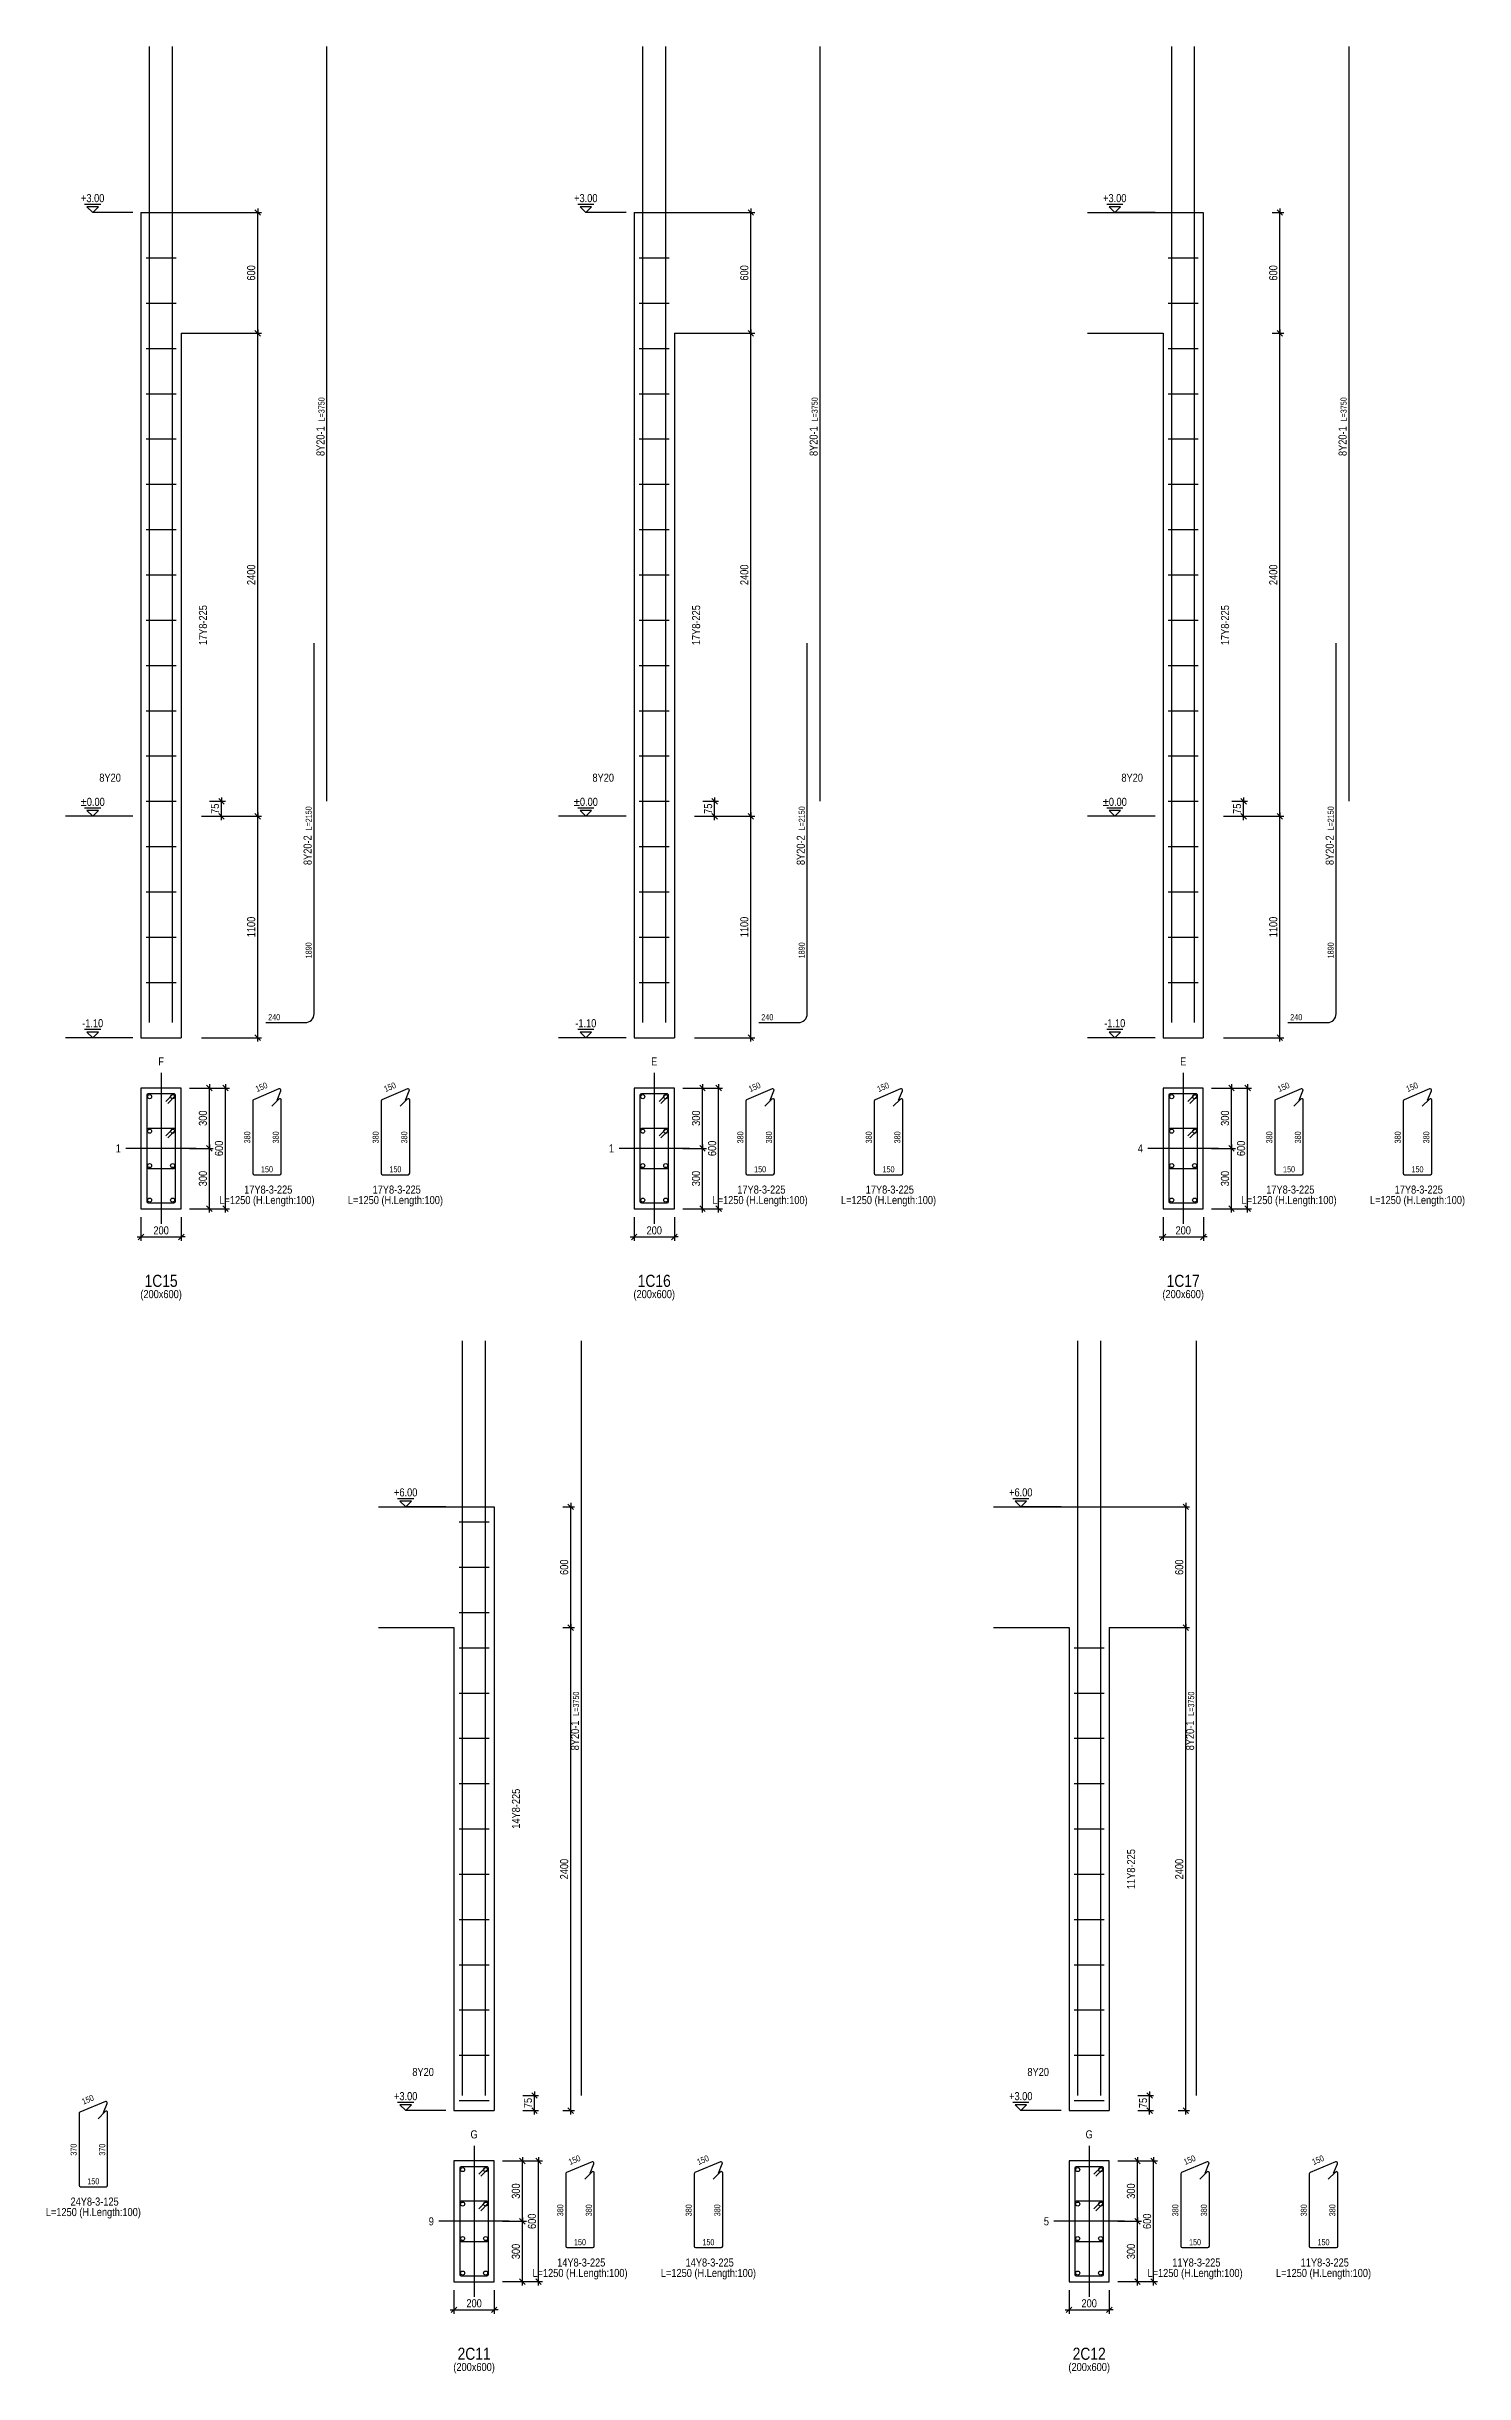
# Model space of a CAD drawing. Extents: x 0 to 206258, y -403073 to 0.
# Drawn here: x 90135 to 107749, y -114802 to -85897 of the extents above; entities that cross this region are included whole.
import ezdxf
from ezdxf.enums import TextEntityAlignment as Align
from ezdxf.lldxf.tags import DXFTag

# ---------------------------------------------------------------- set-up
doc = ezdxf.new("R2010")
doc.units = 0
doc.header["$LTSCALE"] = 1000
for name, color, linetype in [('Axis Line(Dir 1)', 8, 'CENTER2'), ('Axis Line(Dir 2)', 150, 'CENTER2'), ('Column Line(D)', 1, 'Continuous'), ('Dimension Line', 5, 'Continuous'), ('Dimension Text', 5, 'Continuous'), ('Link Line', 3, 'Continuous'), ('Rebar Label', 6, 'Continuous'), ('Rebar Length Text', 8, 'Continuous'), ('Rebar Line', 7, 'Continuous'), ('Top Rebar Label', 6, 'Continuous'), ('Top Rebar Length Text', 8, 'Continuous'), ('Top Rebar Line', 7, 'Continuous')]:
    doc.layers.add(name, color=color, linetype=linetype)
for name, color, linetype, true_color in [('Column Label(D)', 12, 'Continuous', 0xbd0000), ('Column Size Label (D)', 94, 'Continuous', 0x008100), ('Level Mark Line', 253, 'Continuous', 0x828282), ('Level Mark Text', 253, 'Continuous', 0x828282), ('Link Label', 94, 'Continuous', 0x008100), ('Link Length Text', 94, 'Continuous', 0x008100)]:
    doc.layers.add(name, color=color, linetype=linetype, true_color=true_color)
doc.styles.add('Column Label(D)', font='ARIALN.TTF', dxfattribs={"height": 150})
doc.styles.add('Column Size Label (D)', font='ARIALN.TTF', dxfattribs={"height": 100})
doc.styles.add('Dimension Text', font='ARIALN.TTF', dxfattribs={"height": 100})
doc.styles.add('Level Mark Text', font='ARIALN.TTF', dxfattribs={"height": 100})
doc.styles.add('Link Label', font='ARIALN.TTF', dxfattribs={"height": 100})
doc.styles.add('Link Length Text', font='ARIALN.TTF', dxfattribs={"height": 100})
doc.styles.add('Rebar Label', font='ARIALN.TTF', dxfattribs={"height": 100})
doc.styles.add('Rebar Length Text', font='ARIALN.TTF', dxfattribs={"height": 75})
doc.styles.add('Top Rebar Label', font='ARIALN.TTF', dxfattribs={"height": 100})
doc.styles.add('Top Rebar Length Text', font='ARIALN.TTF', dxfattribs={"height": 75})
tags = doc.linetypes.add('CENTER2', pattern=[1.125, 0.75, -0.125, 0.125, -0.125]).pattern_tags.tags
tags[10:11] = [DXFTag(74, 4), DXFTag(75, 0), DXFTag(340, '0'), DXFTag(46, 0.0), DXFTag(50, 0.0), DXFTag(44, 0.0), DXFTag(45, 0.0)]
tags[8:9] = [DXFTag(74, 4), DXFTag(75, 0), DXFTag(340, '0'), DXFTag(46, 0.0), DXFTag(50, 0.0), DXFTag(44, 0.0), DXFTag(45, 0.0)]
tags[6:7] = [DXFTag(74, 4), DXFTag(75, 0), DXFTag(340, '0'), DXFTag(46, 0.0), DXFTag(50, 0.0), DXFTag(44, 0.0), DXFTag(45, 0.0)]
tags[4:5] = [DXFTag(74, 4), DXFTag(75, 0), DXFTag(340, '0'), DXFTag(46, 0.0), DXFTag(50, 0.0), DXFTag(44, 0.0), DXFTag(45, 0.0)]
doc.dimstyles.new('COLUMNELV', dxfattribs={"dimtxt": 100, "dimasz": 30, "dimexe": 48.3, "dimexo": 103.5, "dimgap": 30, "dimtad": 1, "dimtoh": 1, "dimdec": 1, "dimlfac": 0.4, "dimdsep": 46, "dimtxsty": 'Dimension Text', "dimblk": 'PCDIM_TICK', "dimcen": 0.09, "dimclrd": 5, "dimclre": 5, "dimclrt": 5, "dimadec": 1, "dimazin": 0, "dimtp": 1, "dimtm": 1, "dimtfac": 1, "dimtdec": 4, "dimtofl": 0, "dimtmove": 0, "dimatfit": 3, "dimfxl": 1, "dimtolj": 1, "dimtzin": 0, "dimarcsym": 0})

msp = doc.modelspace()

# ---------------------------------------------------------------- texts
at = {"layer": 'Column Label(D)', "transparency": 33554687, "style": 'Column Label(D)'}
for s, p in [('1C15', (91557.908, -101154.207)), ('1C16', (97683.792, -101154.207)), ('1C17', (104254.677, -101154.207)), ('2C11', (95446.245, -114482.222)), ('2C12', (103087.13, -114482.222))]:
    msp.add_text(s, height=150, dxfattribs=at).set_placement(p, align=Align.TOP_CENTER)
at = {"layer": 'Column Size Label (D)', "transparency": 33554687, "style": 'Column Size Label (D)'}
for p in [(91557.908, -101344.207), (97683.792, -101344.207), (104254.677, -101344.207), (95446.245, -114672.222), (103087.13, -114672.222)]:
    msp.add_text('(200x600)', height=100, dxfattribs=at).set_placement(p, align=Align.TOP_CENTER)
at = {"layer": 'Dimension Text', "transparency": 33554687, "style": 'Dimension Text'}
for s, p in [('F', (91557.908, -98584.207)), ('E', (97683.792, -98584.207)), ('E', (104254.677, -98584.207)), ('G', (95446.245, -111912.222)), ('G', (103087.13, -111912.222))]:
    msp.add_text(s, height=100, dxfattribs=at).set_placement(p, align=Align.BOTTOM_CENTER)
for s, p in [('1', (91057.908, -99584.207)), ('1', (97183.792, -99584.207)), ('4', (103754.677, -99584.207)), ('9', (94946.245, -112912.222)), ('5', (102587.13, -112912.222))]:
    msp.add_text(s, height=100, dxfattribs=at).set_placement(p, align=Align.MIDDLE_RIGHT)
at = {"layer": 'Level Mark Text', "transparency": 33554687, "style": 'Level Mark Text'}
for s, p in [('+3.00', (90707.908, -87859.207)), ('+3.00', (96833.792, -87859.207)), ('+3.00', (103404.677, -87859.207)), ('±0.00', (90707.908, -95359.207)), ('±0.00', (96833.792, -95359.207)), ('±0.00', (103404.677, -95359.207)), ('-1.10', (90707.908, -98109.207)), ('-1.10', (96833.792, -98109.207)), ('-1.10', (103404.677, -98109.207)), ('+6.00', (94596.245, -103937.222)), ('+6.00', (102237.13, -103937.222)), ('+3.00', (94596.245, -111437.222)), ('+3.00', (102237.13, -111437.222))]:
    msp.add_text(s, height=100, dxfattribs=at).set_placement(p, align=Align.BOTTOM_CENTER)
at = {"layer": 'Link Label', "transparency": 33554687, "style": 'Link Label'}
for s, p in [(' 17Y8-3-225', (92872.908, -100145.873)), (' 17Y8-3-225', (94468.497, -100145.874)), (' 17Y8-3-225', (98998.792, -100145.873)), (' 17Y8-3-225', (100594.382, -100145.874)), (' 17Y8-3-225', (105569.677, -100145.873)), (' 17Y8-3-225', (107165.267, -100145.874)), (' 24Y8-3-125', (90715.951, -112717.222)), (' 14Y8-3-225', (96761.245, -113473.889)), (' 14Y8-3-225', (98356.835, -113473.889)), (' 11Y8-3-225', (104402.13, -113473.889)), (' 11Y8-3-225', (105997.72, -113473.889))]:
    msp.add_text(s, height=100, dxfattribs=at).set_placement(p, align=Align.CENTER)
at = {"layer": 'Link Length Text', "transparency": 33554687, "style": 'Link Length Text'}
for p in [(92872.908, -100275.873), (94468.497, -100275.874), (98998.792, -100275.873), (100594.382, -100275.874), (105569.677, -100275.873), (107165.267, -100275.874), (90715.951, -112847.222), (96761.245, -113603.889), (98356.835, -113603.889), (104402.13, -113603.889), (105997.72, -113603.889)]:
    msp.add_text('L=1250 (H.Length:100)', height=100, dxfattribs=at).set_placement(p, align=Align.CENTER)
at = {"layer": 'Rebar Label', "transparency": 33554687, "style": 'Rebar Label'}
for s, p in [('17Y8-225', (92157.908, -93084.207)), ('17Y8-225', (98283.792, -93084.207)), ('17Y8-225', (104854.677, -93084.207)), ('14Y8-225', (96046.245, -107787.222)), ('11Y8-225', (103687.13, -108537.222))]:
    msp.add_text(s, height=100, rotation=90, dxfattribs=at).set_placement(p, align=Align.BOTTOM_CENTER)
at = {"layer": 'Rebar Length Text', "transparency": 33554687, "style": 'Rebar Length Text'}
for s, rotation, p in [('150', 22.9057699, (92819.129, -98856.93)), ('150', 22.9057699, (94414.719, -98856.93)), ('150', 22.9057699, (98945.014, -98856.93)), ('150', 22.9057699, (100540.603, -98856.93)), ('150', 22.9057699, (105515.898, -98856.93)), ('150', 22.9057699, (107111.488, -98856.93)), ('380', 90, (92665.408, -99447.54)), ('380', 90, (93020.408, -99447.54)), ('380', 90, (94260.997, -99447.54)), ('380', 90, (94615.997, -99447.54)), ('380', 90, (98791.292, -99447.54)), ('380', 90, (99146.292, -99447.54)), ('380', 90, (100386.882, -99447.54)), ('380', 90, (100741.882, -99447.54)), ('380', 90, (105362.177, -99447.54)), ('380', 90, (105717.177, -99447.54)), ('380', 90, (106957.767, -99447.54)), ('380', 90, (107312.767, -99447.54)), ('150', 22.9057699, (90662.172, -111434.945)), ('370', 90, (90508.451, -112022.222)), ('370', 90, (90863.451, -112022.222)), ('150', 22.9057699, (96707.467, -112184.945)), ('150', 22.9057699, (98303.057, -112184.946)), ('150', 22.9057699, (104348.351, -112184.945)), ('150', 22.9057699, (105943.941, -112184.946)), ('380', 90, (96553.745, -112775.555)), ('380', 90, (96908.745, -112775.555)), ('380', 90, (98149.335, -112775.556)), ('380', 90, (98504.335, -112775.556)), ('380', 90, (104194.63, -112775.555)), ('380', 90, (104549.63, -112775.555)), ('380', 90, (105790.22, -112775.556)), ('380', 90, (106145.22, -112775.556))]:
    msp.add_text(s, height=75, rotation=rotation, dxfattribs=at).set_placement(p, align=Align.CENTER)
for p in [(92872.908, -99880.873), (94468.497, -99880.874), (98998.792, -99880.873), (100594.382, -99880.874), (105569.677, -99880.873), (107165.267, -99880.874), (90715.951, -112452.222), (96761.245, -113208.889), (98356.835, -113208.889), (104402.13, -113208.889), (105997.72, -113208.889)]:
    msp.add_text('150', height=75, dxfattribs=at).set_placement(p, align=Align.CENTER)
at = {"layer": 'Top Rebar Label', "transparency": 33554687, "style": 'Top Rebar Label'}
for s, p in [(' 8Y20-1', (93587.908, -90614.207)), (' 8Y20-1', (99713.792, -90614.207)), (' 8Y20-1', (106284.677, -90614.207)), (' 8Y20-2', (93427.908, -95695.457)), (' 8Y20-2', (99553.792, -95695.457)), (' 8Y20-2', (106124.677, -95695.457)), (' 8Y20-1', (96749.598, -106692.222)), (' 8Y20-1', (104390.483, -106692.222))]:
    msp.add_text(s, height=100, rotation=90, dxfattribs=at).set_placement(p, align=Align.RIGHT)
for p in [(91057.908, -95059.207), (97183.792, -95059.207), (103754.677, -95059.207), (94946.245, -111137.222), (102587.13, -111137.222)]:
    msp.add_text(' 8Y20', height=100, dxfattribs=at).set_placement(p, align=Align.BOTTOM_RIGHT)
at = {"layer": 'Top Rebar Length Text', "transparency": 33554687, "style": 'Top Rebar Length Text'}
for s, p in [('L=3750', (93587.908, -90554.207)), ('L=3750', (99713.792, -90554.207)), ('L=3750', (106284.677, -90554.207)), ('L=2150', (93427.908, -95635.457)), ('L=2150', (99553.792, -95635.457)), ('L=2150', (106124.677, -95635.457)), ('1890', (93427.908, -97223.76)), ('1890', (99553.792, -97223.76)), ('1890', (106124.677, -97223.76)), ('L=3750', (96749.598, -106632.222)), ('L=3750', (104390.483, -106632.222))]:
    msp.add_text(s, height=75, rotation=90, dxfattribs=at).set_placement(p)
for p in [(92887.908, -97991.707), (99013.792, -97991.707), (105584.677, -97991.707)]:
    msp.add_text('240', height=75, dxfattribs=at).set_placement(p)

# ---------------------------------------------------------------- blocks, each defined once
blk = doc.blocks.new('PCDIM_TICK')
at = {"layer": 'Dimension Line', "color": 0, "transparency": 33554687}
for p, q in [((1.15, 1.15), (-1.15, -1.15)), ((1.61, 0), (0, 0))]:
    blk.add_line(p, q, dxfattribs=at)
blk = doc.blocks.new('*U1943')
at = {"layer": 'Dimension Line', "color": 5, "true_color": 0x0000ff, "transparency": 16777216}
for p, q in [((92661, -95459), (92806, -95459)), ((92758, -98209), (92758, -95459)), ((92661, -98209), (92806, -98209))]:
    blk.add_line(p, q, dxfattribs=at)
at = {"layer": 'Dimension Line', "color": 5, "true_color": 0x0000ff, "transparency": 16777216, "xscale": 30, "yscale": 30}
for p, rotation in [((92758, -95459), 89.99999999999447), ((92758, -98209), 269.9999999999834)]:
    blk.add_blockref('PCDIM_TICK', p, dxfattribs=dict(at, rotation=rotation))
at = {"layer": 'Dimension Line', "color": 5, "true_color": 0x0000ff, "transparency": 16777216, "insert": (92728, -96834), "char_height": 100, "width": 238.4, "attachment_point": 8, "rotation": 90, "style": 'Dimension Text'}
blk.add_mtext('1100', dxfattribs=at)
blk = doc.blocks.new('*U1944')
at = {"layer": 'Dimension Line', "color": 5, "true_color": 0x0000ff, "transparency": 16777216}
for p, q in [((92661, -89459), (92806, -89459)), ((92758, -95459), (92758, -89459)), ((92661, -95459), (92806, -95459))]:
    blk.add_line(p, q, dxfattribs=at)
at = {"layer": 'Dimension Line', "color": 5, "true_color": 0x0000ff, "transparency": 16777216, "xscale": 30, "yscale": 30}
for p, rotation in [((92758, -89459), 89.99999999999447), ((92758, -95459), 269.9999999999834)]:
    blk.add_blockref('PCDIM_TICK', p, dxfattribs=dict(at, rotation=rotation))
at = {"layer": 'Dimension Line', "color": 5, "true_color": 0x0000ff, "transparency": 16777216, "insert": (92728, -92459), "char_height": 100, "width": 247.25, "attachment_point": 8, "rotation": 90, "style": 'Dimension Text'}
blk.add_mtext('2400', dxfattribs=at)
blk = doc.blocks.new('*U1945')
at = {"layer": 'Dimension Line', "color": 5, "true_color": 0x0000ff, "transparency": 16777216}
for p, q in [((92661, -87959), (92806, -87959)), ((92758, -89459), (92758, -87959)), ((92661, -89459), (92806, -89459))]:
    blk.add_line(p, q, dxfattribs=at)
at = {"layer": 'Dimension Line', "color": 5, "true_color": 0x0000ff, "transparency": 16777216, "xscale": 30, "yscale": 30}
for p, rotation in [((92758, -87959), 89.99999999999447), ((92758, -89459), 269.9999999999834)]:
    blk.add_blockref('PCDIM_TICK', p, dxfattribs=dict(at, rotation=rotation))
at = {"layer": 'Dimension Line', "color": 5, "true_color": 0x0000ff, "transparency": 16777216, "insert": (92728, -88709), "char_height": 100, "width": 181.97, "attachment_point": 8, "rotation": 90, "style": 'Dimension Text'}
blk.add_mtext('600', dxfattribs=at)
blk = doc.blocks.new('*U1946')
at = {"layer": 'Dimension Line', "color": 5, "true_color": 0x0000ff, "transparency": 16777216}
for p, q in [((92161, -95272), (92356, -95272)), ((92308, -95459), (92308, -95272)), ((92161, -95459), (92356, -95459))]:
    blk.add_line(p, q, dxfattribs=at)
at = {"layer": 'Dimension Line', "color": 5, "true_color": 0x0000ff, "transparency": 16777216, "xscale": 30, "yscale": 30}
for p, rotation in [((92308, -95272), 89.99999999999447), ((92308, -95459), 269.9999999999834)]:
    blk.add_blockref('PCDIM_TICK', p, dxfattribs=dict(at, rotation=rotation))
at = {"layer": 'Dimension Line', "color": 5, "true_color": 0x0000ff, "transparency": 16777216, "insert": (92278, -95365), "char_height": 100, "width": 117.23, "attachment_point": 8, "rotation": 90, "style": 'Dimension Text'}
blk.add_mtext('75', dxfattribs=at)
blk = doc.blocks.new('*U1947')
at = {"layer": 'Dimension Line', "color": 5, "true_color": 0x0000ff, "transparency": 16777216}
for p, q in [((91308, -100438), (91308, -100733)), ((91808, -100438), (91808, -100733)), ((91308, -100684), (91808, -100684))]:
    blk.add_line(p, q, dxfattribs=at)
at = {"layer": 'Dimension Line', "color": 5, "true_color": 0x0000ff, "transparency": 16777216, "xscale": 30, "yscale": 30, "rotation": 180.0000000000004}
blk.add_blockref('PCDIM_TICK', (91308, -100684), dxfattribs=at)
at = {"layer": 'Dimension Line', "color": 5, "true_color": 0x0000ff, "transparency": 16777216, "xscale": 30, "yscale": 30}
blk.add_blockref('PCDIM_TICK', (91808, -100684), dxfattribs=at)
at = {"layer": 'Dimension Line', "color": 5, "true_color": 0x0000ff, "transparency": 16777216, "insert": (91558, -100654), "char_height": 100, "width": 182.77, "attachment_point": 8, "style": 'Dimension Text'}
blk.add_mtext('200', dxfattribs=at)
blk = doc.blocks.new('*U1948')
at = {"layer": 'Dimension Line', "color": 5, "true_color": 0x0000ff, "transparency": 16777216}
for p, q in [((91911, -99584), (92206, -99584)), ((92158, -100334), (92158, -99584)), ((91911, -100334), (92206, -100334))]:
    blk.add_line(p, q, dxfattribs=at)
at = {"layer": 'Dimension Line', "color": 5, "true_color": 0x0000ff, "transparency": 16777216, "xscale": 30, "yscale": 30}
for p, rotation in [((92158, -99584), 89.99999999999447), ((92158, -100334), 269.9999999999834)]:
    blk.add_blockref('PCDIM_TICK', p, dxfattribs=dict(at, rotation=rotation))
at = {"layer": 'Dimension Line', "color": 5, "true_color": 0x0000ff, "transparency": 16777216, "insert": (92128, -99959), "char_height": 100, "width": 181.5, "attachment_point": 8, "rotation": 90, "style": 'Dimension Text'}
blk.add_mtext('300', dxfattribs=at)
blk = doc.blocks.new('*U1949')
at = {"layer": 'Dimension Line', "color": 5, "true_color": 0x0000ff, "transparency": 16777216}
for p, q in [((91911, -98834), (92206, -98834)), ((92158, -99584), (92158, -98834)), ((91911, -99584), (92206, -99584))]:
    blk.add_line(p, q, dxfattribs=at)
at = {"layer": 'Dimension Line', "color": 5, "true_color": 0x0000ff, "transparency": 16777216, "xscale": 30, "yscale": 30}
for p, rotation in [((92158, -98834), 89.99999999999447), ((92158, -99584), 269.9999999999834)]:
    blk.add_blockref('PCDIM_TICK', p, dxfattribs=dict(at, rotation=rotation))
at = {"layer": 'Dimension Line', "color": 5, "true_color": 0x0000ff, "transparency": 16777216, "insert": (92128, -99209), "char_height": 100, "width": 181.5, "attachment_point": 8, "rotation": 90, "style": 'Dimension Text'}
blk.add_mtext('300', dxfattribs=at)
blk = doc.blocks.new('*U1950')
at = {"layer": 'Dimension Line', "color": 5, "true_color": 0x0000ff, "transparency": 16777216}
for p, q in [((91911, -98834), (92406, -98834)), ((92358, -100334), (92358, -98834)), ((91911, -100334), (92406, -100334))]:
    blk.add_line(p, q, dxfattribs=at)
at = {"layer": 'Dimension Line', "color": 5, "true_color": 0x0000ff, "transparency": 16777216, "xscale": 30, "yscale": 30}
for p, rotation in [((92358, -98834), 89.99999999999447), ((92358, -100334), 269.9999999999834)]:
    blk.add_blockref('PCDIM_TICK', p, dxfattribs=dict(at, rotation=rotation))
at = {"layer": 'Dimension Line', "color": 5, "true_color": 0x0000ff, "transparency": 16777216, "insert": (92328, -99584), "char_height": 100, "width": 181.97, "attachment_point": 8, "rotation": 90, "style": 'Dimension Text'}
blk.add_mtext('600', dxfattribs=at)
blk = doc.blocks.new('*U1951')
at = {"layer": 'Dimension Line', "color": 5, "true_color": 0x0000ff, "transparency": 16777216}
for p, q in [((98787, -95459), (98932, -95459)), ((98884, -98209), (98884, -95459)), ((98787, -98209), (98932, -98209))]:
    blk.add_line(p, q, dxfattribs=at)
at = {"layer": 'Dimension Line', "color": 5, "true_color": 0x0000ff, "transparency": 16777216, "xscale": 30, "yscale": 30}
for p, rotation in [((98884, -95459), 89.99999999999447), ((98884, -98209), 269.9999999999834)]:
    blk.add_blockref('PCDIM_TICK', p, dxfattribs=dict(at, rotation=rotation))
at = {"layer": 'Dimension Line', "color": 5, "true_color": 0x0000ff, "transparency": 16777216, "insert": (98854, -96834), "char_height": 100, "width": 238.4, "attachment_point": 8, "rotation": 90, "style": 'Dimension Text'}
blk.add_mtext('1100', dxfattribs=at)
blk = doc.blocks.new('*U1952')
at = {"layer": 'Dimension Line', "color": 5, "true_color": 0x0000ff, "transparency": 16777216}
for p, q in [((98787, -89459), (98932, -89459)), ((98884, -95459), (98884, -89459)), ((98787, -95459), (98932, -95459))]:
    blk.add_line(p, q, dxfattribs=at)
at = {"layer": 'Dimension Line', "color": 5, "true_color": 0x0000ff, "transparency": 16777216, "xscale": 30, "yscale": 30}
for p, rotation in [((98884, -89459), 89.99999999999447), ((98884, -95459), 269.9999999999834)]:
    blk.add_blockref('PCDIM_TICK', p, dxfattribs=dict(at, rotation=rotation))
at = {"layer": 'Dimension Line', "color": 5, "true_color": 0x0000ff, "transparency": 16777216, "insert": (98854, -92459), "char_height": 100, "width": 247.25, "attachment_point": 8, "rotation": 90, "style": 'Dimension Text'}
blk.add_mtext('2400', dxfattribs=at)
blk = doc.blocks.new('*U1953')
at = {"layer": 'Dimension Line', "color": 5, "true_color": 0x0000ff, "transparency": 16777216}
for p, q in [((98787, -87959), (98932, -87959)), ((98884, -89459), (98884, -87959)), ((98787, -89459), (98932, -89459))]:
    blk.add_line(p, q, dxfattribs=at)
at = {"layer": 'Dimension Line', "color": 5, "true_color": 0x0000ff, "transparency": 16777216, "xscale": 30, "yscale": 30}
for p, rotation in [((98884, -87959), 89.99999999999447), ((98884, -89459), 269.9999999999834)]:
    blk.add_blockref('PCDIM_TICK', p, dxfattribs=dict(at, rotation=rotation))
at = {"layer": 'Dimension Line', "color": 5, "true_color": 0x0000ff, "transparency": 16777216, "insert": (98854, -88709), "char_height": 100, "width": 181.97, "attachment_point": 8, "rotation": 90, "style": 'Dimension Text'}
blk.add_mtext('600', dxfattribs=at)
blk = doc.blocks.new('*U1954')
at = {"layer": 'Dimension Line', "color": 5, "true_color": 0x0000ff, "transparency": 16777216}
for p, q in [((98287, -95272), (98482, -95272)), ((98434, -95459), (98434, -95272)), ((98287, -95459), (98482, -95459))]:
    blk.add_line(p, q, dxfattribs=at)
at = {"layer": 'Dimension Line', "color": 5, "true_color": 0x0000ff, "transparency": 16777216, "xscale": 30, "yscale": 30}
for p, rotation in [((98434, -95272), 89.99999999999447), ((98434, -95459), 269.9999999999834)]:
    blk.add_blockref('PCDIM_TICK', p, dxfattribs=dict(at, rotation=rotation))
at = {"layer": 'Dimension Line', "color": 5, "true_color": 0x0000ff, "transparency": 16777216, "insert": (98404, -95365), "char_height": 100, "width": 117.23, "attachment_point": 8, "rotation": 90, "style": 'Dimension Text'}
blk.add_mtext('75', dxfattribs=at)
blk = doc.blocks.new('*U1955')
at = {"layer": 'Dimension Line', "color": 5, "true_color": 0x0000ff, "transparency": 16777216}
for p, q in [((97434, -100438), (97434, -100733)), ((97934, -100438), (97934, -100733)), ((97434, -100684), (97934, -100684))]:
    blk.add_line(p, q, dxfattribs=at)
at = {"layer": 'Dimension Line', "color": 5, "true_color": 0x0000ff, "transparency": 16777216, "xscale": 30, "yscale": 30, "rotation": 180.0000000000004}
blk.add_blockref('PCDIM_TICK', (97434, -100684), dxfattribs=at)
at = {"layer": 'Dimension Line', "color": 5, "true_color": 0x0000ff, "transparency": 16777216, "xscale": 30, "yscale": 30}
blk.add_blockref('PCDIM_TICK', (97934, -100684), dxfattribs=at)
at = {"layer": 'Dimension Line', "color": 5, "true_color": 0x0000ff, "transparency": 16777216, "insert": (97684, -100654), "char_height": 100, "width": 182.77, "attachment_point": 8, "style": 'Dimension Text'}
blk.add_mtext('200', dxfattribs=at)
blk = doc.blocks.new('*U1956')
at = {"layer": 'Dimension Line', "color": 5, "true_color": 0x0000ff, "transparency": 16777216}
for p, q in [((98037, -99584), (98332, -99584)), ((98284, -100334), (98284, -99584)), ((98037, -100334), (98332, -100334))]:
    blk.add_line(p, q, dxfattribs=at)
at = {"layer": 'Dimension Line', "color": 5, "true_color": 0x0000ff, "transparency": 16777216, "xscale": 30, "yscale": 30}
for p, rotation in [((98284, -99584), 89.99999999999447), ((98284, -100334), 269.9999999999834)]:
    blk.add_blockref('PCDIM_TICK', p, dxfattribs=dict(at, rotation=rotation))
at = {"layer": 'Dimension Line', "color": 5, "true_color": 0x0000ff, "transparency": 16777216, "insert": (98254, -99959), "char_height": 100, "width": 181.5, "attachment_point": 8, "rotation": 90, "style": 'Dimension Text'}
blk.add_mtext('300', dxfattribs=at)
blk = doc.blocks.new('*U1957')
at = {"layer": 'Dimension Line', "color": 5, "true_color": 0x0000ff, "transparency": 16777216}
for p, q in [((98037, -98834), (98332, -98834)), ((98284, -99584), (98284, -98834)), ((98037, -99584), (98332, -99584))]:
    blk.add_line(p, q, dxfattribs=at)
at = {"layer": 'Dimension Line', "color": 5, "true_color": 0x0000ff, "transparency": 16777216, "xscale": 30, "yscale": 30}
for p, rotation in [((98284, -98834), 89.99999999999447), ((98284, -99584), 269.9999999999834)]:
    blk.add_blockref('PCDIM_TICK', p, dxfattribs=dict(at, rotation=rotation))
at = {"layer": 'Dimension Line', "color": 5, "true_color": 0x0000ff, "transparency": 16777216, "insert": (98254, -99209), "char_height": 100, "width": 181.5, "attachment_point": 8, "rotation": 90, "style": 'Dimension Text'}
blk.add_mtext('300', dxfattribs=at)
blk = doc.blocks.new('*U1958')
at = {"layer": 'Dimension Line', "color": 5, "true_color": 0x0000ff, "transparency": 16777216}
for p, q in [((98037, -98834), (98532, -98834)), ((98484, -100334), (98484, -98834)), ((98037, -100334), (98532, -100334))]:
    blk.add_line(p, q, dxfattribs=at)
at = {"layer": 'Dimension Line', "color": 5, "true_color": 0x0000ff, "transparency": 16777216, "xscale": 30, "yscale": 30}
for p, rotation in [((98484, -98834), 89.99999999999447), ((98484, -100334), 269.9999999999834)]:
    blk.add_blockref('PCDIM_TICK', p, dxfattribs=dict(at, rotation=rotation))
at = {"layer": 'Dimension Line', "color": 5, "true_color": 0x0000ff, "transparency": 16777216, "insert": (98454, -99584), "char_height": 100, "width": 181.97, "attachment_point": 8, "rotation": 90, "style": 'Dimension Text'}
blk.add_mtext('600', dxfattribs=at)
blk = doc.blocks.new('*U2086')
at = {"layer": 'Dimension Line', "color": 5, "true_color": 0x0000ff, "transparency": 16777216}
for p, q in [((96550, -105537), (96695, -105537)), ((96646, -111537), (96646, -105537)), ((96550, -111537), (96695, -111537))]:
    blk.add_line(p, q, dxfattribs=at)
at = {"layer": 'Dimension Line', "color": 5, "true_color": 0x0000ff, "transparency": 16777216, "xscale": 30, "yscale": 30}
for p, rotation in [((96646, -105537), 89.99999999999447), ((96646, -111537), 269.9999999999834)]:
    blk.add_blockref('PCDIM_TICK', p, dxfattribs=dict(at, rotation=rotation))
at = {"layer": 'Dimension Line', "color": 5, "true_color": 0x0000ff, "transparency": 16777216, "insert": (96616, -108537), "char_height": 100, "width": 247.25, "attachment_point": 8, "rotation": 90, "style": 'Dimension Text'}
blk.add_mtext('2400', dxfattribs=at)
blk = doc.blocks.new('*U2087')
at = {"layer": 'Dimension Line', "color": 5, "true_color": 0x0000ff, "transparency": 16777216}
for p, q in [((96550, -104037), (96695, -104037)), ((96646, -105537), (96646, -104037)), ((96550, -105537), (96695, -105537))]:
    blk.add_line(p, q, dxfattribs=at)
at = {"layer": 'Dimension Line', "color": 5, "true_color": 0x0000ff, "transparency": 16777216, "xscale": 30, "yscale": 30}
for p, rotation in [((96646, -104037), 89.99999999999447), ((96646, -105537), 269.9999999999834)]:
    blk.add_blockref('PCDIM_TICK', p, dxfattribs=dict(at, rotation=rotation))
at = {"layer": 'Dimension Line', "color": 5, "true_color": 0x0000ff, "transparency": 16777216, "insert": (96616, -104787), "char_height": 100, "width": 181.97, "attachment_point": 8, "rotation": 90, "style": 'Dimension Text'}
blk.add_mtext('600', dxfattribs=at)
blk = doc.blocks.new('*U2088')
at = {"layer": 'Dimension Line', "color": 5, "true_color": 0x0000ff, "transparency": 16777216}
for p, q in [((96050, -111350), (96245, -111350)), ((96050, -111537), (96245, -111537)), ((96196, -111537), (96196, -111350))]:
    blk.add_line(p, q, dxfattribs=at)
at = {"layer": 'Dimension Line', "color": 5, "true_color": 0x0000ff, "transparency": 16777216, "xscale": 30, "yscale": 30}
for p, rotation in [((96196, -111350), 89.99999999999447), ((96196, -111537), 269.9999999999834)]:
    blk.add_blockref('PCDIM_TICK', p, dxfattribs=dict(at, rotation=rotation))
at = {"layer": 'Dimension Line', "color": 5, "true_color": 0x0000ff, "transparency": 16777216, "insert": (96166, -111443), "char_height": 100, "width": 117.23, "attachment_point": 8, "rotation": 90, "style": 'Dimension Text'}
blk.add_mtext('75', dxfattribs=at)
blk = doc.blocks.new('*U2089')
at = {"layer": 'Dimension Line', "color": 5, "true_color": 0x0000ff, "transparency": 16777216}
for p, q in [((95196, -113766), (95196, -114061)), ((95696, -113766), (95696, -114061)), ((95196, -114012), (95696, -114012))]:
    blk.add_line(p, q, dxfattribs=at)
at = {"layer": 'Dimension Line', "color": 5, "true_color": 0x0000ff, "transparency": 16777216, "xscale": 30, "yscale": 30, "rotation": 180.0000000000004}
blk.add_blockref('PCDIM_TICK', (95196, -114012), dxfattribs=at)
at = {"layer": 'Dimension Line', "color": 5, "true_color": 0x0000ff, "transparency": 16777216, "xscale": 30, "yscale": 30}
blk.add_blockref('PCDIM_TICK', (95696, -114012), dxfattribs=at)
at = {"layer": 'Dimension Line', "color": 5, "true_color": 0x0000ff, "transparency": 16777216, "insert": (95446, -113982), "char_height": 100, "width": 182.77, "attachment_point": 8, "style": 'Dimension Text'}
blk.add_mtext('200', dxfattribs=at)
blk = doc.blocks.new('*U2090')
at = {"layer": 'Dimension Line', "color": 5, "true_color": 0x0000ff, "transparency": 16777216}
for p, q in [((95800, -112912), (96095, -112912)), ((96046, -113662), (96046, -112912)), ((95800, -113662), (96095, -113662))]:
    blk.add_line(p, q, dxfattribs=at)
at = {"layer": 'Dimension Line', "color": 5, "true_color": 0x0000ff, "transparency": 16777216, "xscale": 30, "yscale": 30}
for p, rotation in [((96046, -112912), 89.99999999999447), ((96046, -113662), 269.9999999999834)]:
    blk.add_blockref('PCDIM_TICK', p, dxfattribs=dict(at, rotation=rotation))
at = {"layer": 'Dimension Line', "color": 5, "true_color": 0x0000ff, "transparency": 16777216, "insert": (96016, -113287), "char_height": 100, "width": 181.5, "attachment_point": 8, "rotation": 90, "style": 'Dimension Text'}
blk.add_mtext('300', dxfattribs=at)
blk = doc.blocks.new('*U2091')
at = {"layer": 'Dimension Line', "color": 5, "true_color": 0x0000ff, "transparency": 16777216}
for p, q in [((95800, -112162), (96095, -112162)), ((96046, -112912), (96046, -112162)), ((95800, -112912), (96095, -112912))]:
    blk.add_line(p, q, dxfattribs=at)
at = {"layer": 'Dimension Line', "color": 5, "true_color": 0x0000ff, "transparency": 16777216, "xscale": 30, "yscale": 30}
for p, rotation in [((96046, -112162), 89.99999999999447), ((96046, -112912), 269.9999999999834)]:
    blk.add_blockref('PCDIM_TICK', p, dxfattribs=dict(at, rotation=rotation))
at = {"layer": 'Dimension Line', "color": 5, "true_color": 0x0000ff, "transparency": 16777216, "insert": (96016, -112537), "char_height": 100, "width": 181.5, "attachment_point": 8, "rotation": 90, "style": 'Dimension Text'}
blk.add_mtext('300', dxfattribs=at)
blk = doc.blocks.new('*U2092')
at = {"layer": 'Dimension Line', "color": 5, "true_color": 0x0000ff, "transparency": 16777216}
for p, q in [((95800, -112162), (96295, -112162)), ((96246, -113662), (96246, -112162)), ((95800, -113662), (96295, -113662))]:
    blk.add_line(p, q, dxfattribs=at)
at = {"layer": 'Dimension Line', "color": 5, "true_color": 0x0000ff, "transparency": 16777216, "xscale": 30, "yscale": 30}
for p, rotation in [((96246, -112162), 89.99999999999447), ((96246, -113662), 269.9999999999834)]:
    blk.add_blockref('PCDIM_TICK', p, dxfattribs=dict(at, rotation=rotation))
at = {"layer": 'Dimension Line', "color": 5, "true_color": 0x0000ff, "transparency": 16777216, "insert": (96216, -112912), "char_height": 100, "width": 181.97, "attachment_point": 8, "rotation": 90, "style": 'Dimension Text'}
blk.add_mtext('600', dxfattribs=at)
blk = doc.blocks.new('*U1959')
at = {"layer": 'Dimension Line', "color": 5, "true_color": 0x0000ff, "transparency": 16777216}
for p, q in [((105358, -95459), (105503, -95459)), ((105455, -98209), (105455, -95459)), ((105358, -98209), (105503, -98209))]:
    blk.add_line(p, q, dxfattribs=at)
at = {"layer": 'Dimension Line', "color": 5, "true_color": 0x0000ff, "transparency": 16777216, "xscale": 30, "yscale": 30}
for p, rotation in [((105455, -95459), 89.99999999999447), ((105455, -98209), 269.9999999999834)]:
    blk.add_blockref('PCDIM_TICK', p, dxfattribs=dict(at, rotation=rotation))
at = {"layer": 'Dimension Line', "color": 5, "true_color": 0x0000ff, "transparency": 16777216, "insert": (105425, -96834), "char_height": 100, "width": 238.4, "attachment_point": 8, "rotation": 90, "style": 'Dimension Text'}
blk.add_mtext('1100', dxfattribs=at)
blk = doc.blocks.new('*U1960')
at = {"layer": 'Dimension Line', "color": 5, "true_color": 0x0000ff, "transparency": 16777216}
for p, q in [((105358, -89459), (105503, -89459)), ((105455, -95459), (105455, -89459)), ((105358, -95459), (105503, -95459))]:
    blk.add_line(p, q, dxfattribs=at)
at = {"layer": 'Dimension Line', "color": 5, "true_color": 0x0000ff, "transparency": 16777216, "xscale": 30, "yscale": 30}
for p, rotation in [((105455, -89459), 89.99999999999447), ((105455, -95459), 269.9999999999834)]:
    blk.add_blockref('PCDIM_TICK', p, dxfattribs=dict(at, rotation=rotation))
at = {"layer": 'Dimension Line', "color": 5, "true_color": 0x0000ff, "transparency": 16777216, "insert": (105425, -92459), "char_height": 100, "width": 247.25, "attachment_point": 8, "rotation": 90, "style": 'Dimension Text'}
blk.add_mtext('2400', dxfattribs=at)
blk = doc.blocks.new('*U1961')
at = {"layer": 'Dimension Line', "color": 5, "true_color": 0x0000ff, "transparency": 16777216}
for p, q in [((105358, -87959), (105503, -87959)), ((105455, -89459), (105455, -87959)), ((105358, -89459), (105503, -89459))]:
    blk.add_line(p, q, dxfattribs=at)
at = {"layer": 'Dimension Line', "color": 5, "true_color": 0x0000ff, "transparency": 16777216, "xscale": 30, "yscale": 30}
for p, rotation in [((105455, -87959), 89.99999999999447), ((105455, -89459), 269.9999999999834)]:
    blk.add_blockref('PCDIM_TICK', p, dxfattribs=dict(at, rotation=rotation))
at = {"layer": 'Dimension Line', "color": 5, "true_color": 0x0000ff, "transparency": 16777216, "insert": (105425, -88709), "char_height": 100, "width": 181.97, "attachment_point": 8, "rotation": 90, "style": 'Dimension Text'}
blk.add_mtext('600', dxfattribs=at)
blk = doc.blocks.new('*U1962')
at = {"layer": 'Dimension Line', "color": 5, "true_color": 0x0000ff, "transparency": 16777216}
for p, q in [((104858, -95272), (105053, -95272)), ((105005, -95459), (105005, -95272)), ((104858, -95459), (105053, -95459))]:
    blk.add_line(p, q, dxfattribs=at)
at = {"layer": 'Dimension Line', "color": 5, "true_color": 0x0000ff, "transparency": 16777216, "xscale": 30, "yscale": 30}
for p, rotation in [((105005, -95272), 89.99999999999447), ((105005, -95459), 269.9999999999834)]:
    blk.add_blockref('PCDIM_TICK', p, dxfattribs=dict(at, rotation=rotation))
at = {"layer": 'Dimension Line', "color": 5, "true_color": 0x0000ff, "transparency": 16777216, "insert": (104975, -95365), "char_height": 100, "width": 117.23, "attachment_point": 8, "rotation": 90, "style": 'Dimension Text'}
blk.add_mtext('75', dxfattribs=at)
blk = doc.blocks.new('*U1963')
at = {"layer": 'Dimension Line', "color": 5, "true_color": 0x0000ff, "transparency": 16777216}
for p, q in [((104005, -100438), (104005, -100733)), ((104505, -100438), (104505, -100733)), ((104005, -100684), (104505, -100684))]:
    blk.add_line(p, q, dxfattribs=at)
at = {"layer": 'Dimension Line', "color": 5, "true_color": 0x0000ff, "transparency": 16777216, "xscale": 30, "yscale": 30, "rotation": 180.0000000000004}
blk.add_blockref('PCDIM_TICK', (104005, -100684), dxfattribs=at)
at = {"layer": 'Dimension Line', "color": 5, "true_color": 0x0000ff, "transparency": 16777216, "xscale": 30, "yscale": 30}
blk.add_blockref('PCDIM_TICK', (104505, -100684), dxfattribs=at)
at = {"layer": 'Dimension Line', "color": 5, "true_color": 0x0000ff, "transparency": 16777216, "insert": (104255, -100654), "char_height": 100, "width": 182.77, "attachment_point": 8, "style": 'Dimension Text'}
blk.add_mtext('200', dxfattribs=at)
blk = doc.blocks.new('*U1964')
at = {"layer": 'Dimension Line', "color": 5, "true_color": 0x0000ff, "transparency": 16777216}
for p, q in [((104608, -99584), (104903, -99584)), ((104855, -100334), (104855, -99584)), ((104608, -100334), (104903, -100334))]:
    blk.add_line(p, q, dxfattribs=at)
at = {"layer": 'Dimension Line', "color": 5, "true_color": 0x0000ff, "transparency": 16777216, "xscale": 30, "yscale": 30}
for p, rotation in [((104855, -99584), 89.99999999999447), ((104855, -100334), 269.9999999999834)]:
    blk.add_blockref('PCDIM_TICK', p, dxfattribs=dict(at, rotation=rotation))
at = {"layer": 'Dimension Line', "color": 5, "true_color": 0x0000ff, "transparency": 16777216, "insert": (104825, -99959), "char_height": 100, "width": 181.5, "attachment_point": 8, "rotation": 90, "style": 'Dimension Text'}
blk.add_mtext('300', dxfattribs=at)
blk = doc.blocks.new('*U1965')
at = {"layer": 'Dimension Line', "color": 5, "true_color": 0x0000ff, "transparency": 16777216}
for p, q in [((104608, -98834), (104903, -98834)), ((104855, -99584), (104855, -98834)), ((104608, -99584), (104903, -99584))]:
    blk.add_line(p, q, dxfattribs=at)
at = {"layer": 'Dimension Line', "color": 5, "true_color": 0x0000ff, "transparency": 16777216, "xscale": 30, "yscale": 30}
for p, rotation in [((104855, -98834), 89.99999999999447), ((104855, -99584), 269.9999999999834)]:
    blk.add_blockref('PCDIM_TICK', p, dxfattribs=dict(at, rotation=rotation))
at = {"layer": 'Dimension Line', "color": 5, "true_color": 0x0000ff, "transparency": 16777216, "insert": (104825, -99209), "char_height": 100, "width": 181.5, "attachment_point": 8, "rotation": 90, "style": 'Dimension Text'}
blk.add_mtext('300', dxfattribs=at)
blk = doc.blocks.new('*U1966')
at = {"layer": 'Dimension Line', "color": 5, "true_color": 0x0000ff, "transparency": 16777216}
for p, q in [((104608, -98834), (105103, -98834)), ((105055, -100334), (105055, -98834)), ((104608, -100334), (105103, -100334))]:
    blk.add_line(p, q, dxfattribs=at)
at = {"layer": 'Dimension Line', "color": 5, "true_color": 0x0000ff, "transparency": 16777216, "xscale": 30, "yscale": 30}
for p, rotation in [((105055, -98834), 89.99999999999447), ((105055, -100334), 269.9999999999834)]:
    blk.add_blockref('PCDIM_TICK', p, dxfattribs=dict(at, rotation=rotation))
at = {"layer": 'Dimension Line', "color": 5, "true_color": 0x0000ff, "transparency": 16777216, "insert": (105025, -99584), "char_height": 100, "width": 181.97, "attachment_point": 8, "rotation": 90, "style": 'Dimension Text'}
blk.add_mtext('600', dxfattribs=at)
blk = doc.blocks.new('*U2093')
at = {"layer": 'Dimension Line', "color": 5, "true_color": 0x0000ff, "transparency": 16777216}
for p, q in [((104191, -105537), (104335, -105537)), ((104287, -111537), (104287, -105537)), ((104191, -111537), (104335, -111537))]:
    blk.add_line(p, q, dxfattribs=at)
at = {"layer": 'Dimension Line', "color": 5, "true_color": 0x0000ff, "transparency": 16777216, "xscale": 30, "yscale": 30}
for p, rotation in [((104287, -105537), 89.99999999999447), ((104287, -111537), 269.9999999999834)]:
    blk.add_blockref('PCDIM_TICK', p, dxfattribs=dict(at, rotation=rotation))
at = {"layer": 'Dimension Line', "color": 5, "true_color": 0x0000ff, "transparency": 16777216, "insert": (104257, -108537), "char_height": 100, "width": 247.25, "attachment_point": 8, "rotation": 90, "style": 'Dimension Text'}
blk.add_mtext('2400', dxfattribs=at)
blk = doc.blocks.new('*U2094')
at = {"layer": 'Dimension Line', "color": 5, "true_color": 0x0000ff, "transparency": 16777216}
for p, q in [((104191, -104037), (104335, -104037)), ((104287, -105537), (104287, -104037)), ((104191, -105537), (104335, -105537))]:
    blk.add_line(p, q, dxfattribs=at)
at = {"layer": 'Dimension Line', "color": 5, "true_color": 0x0000ff, "transparency": 16777216, "xscale": 30, "yscale": 30}
for p, rotation in [((104287, -104037), 89.99999999999447), ((104287, -105537), 269.9999999999834)]:
    blk.add_blockref('PCDIM_TICK', p, dxfattribs=dict(at, rotation=rotation))
at = {"layer": 'Dimension Line', "color": 5, "true_color": 0x0000ff, "transparency": 16777216, "insert": (104257, -104787), "char_height": 100, "width": 181.97, "attachment_point": 8, "rotation": 90, "style": 'Dimension Text'}
blk.add_mtext('600', dxfattribs=at)
blk = doc.blocks.new('*U2095')
at = {"layer": 'Dimension Line', "color": 5, "true_color": 0x0000ff, "transparency": 16777216}
for p, q in [((103691, -111350), (103885, -111350)), ((103691, -111537), (103885, -111537)), ((103837, -111537), (103837, -111350))]:
    blk.add_line(p, q, dxfattribs=at)
at = {"layer": 'Dimension Line', "color": 5, "true_color": 0x0000ff, "transparency": 16777216, "xscale": 30, "yscale": 30}
for p, rotation in [((103837, -111350), 89.99999999999447), ((103837, -111537), 269.9999999999834)]:
    blk.add_blockref('PCDIM_TICK', p, dxfattribs=dict(at, rotation=rotation))
at = {"layer": 'Dimension Line', "color": 5, "true_color": 0x0000ff, "transparency": 16777216, "insert": (103807, -111443), "char_height": 100, "width": 117.23, "attachment_point": 8, "rotation": 90, "style": 'Dimension Text'}
blk.add_mtext('75', dxfattribs=at)
blk = doc.blocks.new('*U2096')
at = {"layer": 'Dimension Line', "color": 5, "true_color": 0x0000ff, "transparency": 16777216}
for p, q in [((102837, -113766), (102837, -114061)), ((103337, -113766), (103337, -114061)), ((102837, -114012), (103337, -114012))]:
    blk.add_line(p, q, dxfattribs=at)
at = {"layer": 'Dimension Line', "color": 5, "true_color": 0x0000ff, "transparency": 16777216, "xscale": 30, "yscale": 30, "rotation": 180.0000000000004}
blk.add_blockref('PCDIM_TICK', (102837, -114012), dxfattribs=at)
at = {"layer": 'Dimension Line', "color": 5, "true_color": 0x0000ff, "transparency": 16777216, "xscale": 30, "yscale": 30}
blk.add_blockref('PCDIM_TICK', (103337, -114012), dxfattribs=at)
at = {"layer": 'Dimension Line', "color": 5, "true_color": 0x0000ff, "transparency": 16777216, "insert": (103087, -113982), "char_height": 100, "width": 182.77, "attachment_point": 8, "style": 'Dimension Text'}
blk.add_mtext('200', dxfattribs=at)
blk = doc.blocks.new('*U2097')
at = {"layer": 'Dimension Line', "color": 5, "true_color": 0x0000ff, "transparency": 16777216}
for p, q in [((103441, -112912), (103735, -112912)), ((103687, -113662), (103687, -112912)), ((103441, -113662), (103735, -113662))]:
    blk.add_line(p, q, dxfattribs=at)
at = {"layer": 'Dimension Line', "color": 5, "true_color": 0x0000ff, "transparency": 16777216, "xscale": 30, "yscale": 30}
for p, rotation in [((103687, -112912), 89.99999999999447), ((103687, -113662), 269.9999999999834)]:
    blk.add_blockref('PCDIM_TICK', p, dxfattribs=dict(at, rotation=rotation))
at = {"layer": 'Dimension Line', "color": 5, "true_color": 0x0000ff, "transparency": 16777216, "insert": (103657, -113287), "char_height": 100, "width": 181.5, "attachment_point": 8, "rotation": 90, "style": 'Dimension Text'}
blk.add_mtext('300', dxfattribs=at)
blk = doc.blocks.new('*U2098')
at = {"layer": 'Dimension Line', "color": 5, "true_color": 0x0000ff, "transparency": 16777216}
for p, q in [((103441, -112162), (103735, -112162)), ((103687, -112912), (103687, -112162)), ((103441, -112912), (103735, -112912))]:
    blk.add_line(p, q, dxfattribs=at)
at = {"layer": 'Dimension Line', "color": 5, "true_color": 0x0000ff, "transparency": 16777216, "xscale": 30, "yscale": 30}
for p, rotation in [((103687, -112162), 89.99999999999447), ((103687, -112912), 269.9999999999834)]:
    blk.add_blockref('PCDIM_TICK', p, dxfattribs=dict(at, rotation=rotation))
at = {"layer": 'Dimension Line', "color": 5, "true_color": 0x0000ff, "transparency": 16777216, "insert": (103657, -112537), "char_height": 100, "width": 181.5, "attachment_point": 8, "rotation": 90, "style": 'Dimension Text'}
blk.add_mtext('300', dxfattribs=at)
blk = doc.blocks.new('*U2099')
at = {"layer": 'Dimension Line', "color": 5, "true_color": 0x0000ff, "transparency": 16777216}
for p, q in [((103441, -112162), (103935, -112162)), ((103887, -113662), (103887, -112162)), ((103441, -113662), (103935, -113662))]:
    blk.add_line(p, q, dxfattribs=at)
at = {"layer": 'Dimension Line', "color": 5, "true_color": 0x0000ff, "transparency": 16777216, "xscale": 30, "yscale": 30}
for p, rotation in [((103887, -112162), 89.99999999999447), ((103887, -113662), 269.9999999999834)]:
    blk.add_blockref('PCDIM_TICK', p, dxfattribs=dict(at, rotation=rotation))
at = {"layer": 'Dimension Line', "color": 5, "true_color": 0x0000ff, "transparency": 16777216, "insert": (103857, -112912), "char_height": 100, "width": 181.97, "attachment_point": 8, "rotation": 90, "style": 'Dimension Text'}
blk.add_mtext('600', dxfattribs=at)

# ---------------------------------------------------------------- dimensions: what is measured, and where the dimension line sits
at = {"layer": 'Dimension Line', "transparency": 33554687}
for p1, p2, distance, picture, middle in [((92557.908, -89459.207), (92557.908, -87959.207), -200, '*U1945', (92757.908, -88709.207)), ((98683.792, -89459.207), (98683.792, -87959.207), -200, '*U1953', (98883.792, -88709.207)), ((105254.677, -89459.207), (105254.677, -87959.207), -200, '*U1961', (105454.677, -88709.207)), ((92557.908, -95459.207), (92557.908, -89459.207), -200, '*U1944', (92757.908, -92459.207)), ((98683.792, -95459.207), (98683.792, -89459.207), -200, '*U1952', (98883.792, -92459.207)), ((105254.677, -95459.207), (105254.677, -89459.207), -200, '*U1960', (105454.677, -92459.207)), ((92057.908, -95459.207), (92057.908, -95271.707), -250, '*U1946', (92307.908, -95365.457)), ((98183.792, -95459.207), (98183.792, -95271.707), -250, '*U1954', (98433.792, -95365.457)), ((104754.677, -95459.207), (104754.677, -95271.707), -250, '*U1962', (105004.677, -95365.457)), ((92557.908, -98209.207), (92557.908, -95459.207), -200, '*U1943', (92757.908, -96834.207)), ((98683.792, -98209.207), (98683.792, -95459.207), -200, '*U1951', (98883.792, -96834.207)), ((105254.677, -98209.207), (105254.677, -95459.207), -200, '*U1959', (105454.677, -96834.207)), ((91807.908, -99584.207), (91807.908, -98834.207), -350, '*U1949', (92157.908, -99209.207)), ((91807.908, -100334.207), (91807.908, -98834.207), -550, '*U1950', (92357.908, -99584.207)), ((97933.792, -99584.207), (97933.792, -98834.207), -350, '*U1957', (98283.792, -99209.207)), ((97933.792, -100334.207), (97933.792, -98834.207), -550, '*U1958', (98483.792, -99584.207)), ((104504.677, -99584.207), (104504.677, -98834.207), -350, '*U1965', (104854.677, -99209.207)), ((104504.677, -100334.207), (104504.677, -98834.207), -550, '*U1966', (105054.677, -99584.207)), ((91807.908, -100334.207), (91807.908, -99584.207), -350, '*U1948', (92157.908, -99959.207)), ((97933.792, -100334.207), (97933.792, -99584.207), -350, '*U1956', (98283.792, -99959.207)), ((104504.677, -100334.207), (104504.677, -99584.207), -350, '*U1964', (104854.677, -99959.207)), ((91307.908, -100334.207), (91807.908, -100334.207), -350, '*U1947', (91557.908, -100684.207)), ((97433.792, -100334.207), (97933.792, -100334.207), -350, '*U1955', (97683.792, -100684.207)), ((104004.677, -100334.207), (104504.677, -100334.207), -350, '*U1963', (104254.677, -100684.207)), ((96446.245, -105537.222), (96446.245, -104037.222), -200, '*U2087', (96646.245, -104787.222)), ((104087.13, -105537.222), (104087.13, -104037.222), -200, '*U2094', (104287.13, -104787.222)), ((96446.245, -111537.222), (96446.245, -105537.222), -200, '*U2086', (96646.245, -108537.222)), ((104087.13, -111537.222), (104087.13, -105537.222), -200, '*U2093', (104287.13, -108537.222)), ((95946.245, -111537.222), (95946.245, -111349.722), -250, '*U2088', (96196.245, -111443.472)), ((103587.13, -111537.222), (103587.13, -111349.722), -250, '*U2095', (103837.13, -111443.472)), ((95696.245, -112912.222), (95696.245, -112162.222), -350, '*U2091', (96046.245, -112537.222)), ((95696.245, -113662.222), (95696.245, -112162.222), -550, '*U2092', (96246.245, -112912.222)), ((103337.13, -112912.222), (103337.13, -112162.222), -350, '*U2098', (103687.13, -112537.222)), ((103337.13, -113662.222), (103337.13, -112162.222), -550, '*U2099', (103887.13, -112912.222)), ((95696.245, -113662.222), (95696.245, -112912.222), -350, '*U2090', (96046.245, -113287.222)), ((103337.13, -113662.222), (103337.13, -112912.222), -350, '*U2097', (103687.13, -113287.222)), ((95196.245, -113662.222), (95696.245, -113662.222), -350, '*U2089', (95446.245, -114012.222)), ((102837.13, -113662.222), (103337.13, -113662.222), -350, '*U2096', (103087.13, -114012.222))]:
    dim = msp.add_aligned_dim(p1=p1, p2=p2, distance=distance, dimstyle='COLUMNELV', override={"dimscale": 1, "dimtxt": 100, "dimasz": 30, "dimexe": 48.3, "dimexo": 103.5, "dimgap": 30, "dimtad": 1, "dimtih": 0, "dimdec": 1, "dimlfac": 0.4, "dimzin": 8, "dimlunit": 2, "dimpost": '', "dimtxsty": 'Dimension Text', "dimblk": 'PCDIM_TICK', "dimse1": 0, "dimse2": 0, "dimsd2": 0, "dimclrd": 5, "dimclre": 5, "dimclrt": 5, "dimaunit": 0, "dimadec": 1, "dimazin": 0, "dimtol": 0, "dimtp": 1, "dimtm": 1, "dimtmove": 0}, dxfattribs=at)
    dim.commit()
    dim.dimension.update_dxf_attribs({"geometry": picture, "text_midpoint": middle})

# ---------------------------------------------------------------- linework, layer by layer
at = {"layer": 'Axis Line(Dir 1)', "transparency": 33554687}
for points in [[(91995.408, -99584.207), (91120.408, -99584.207)], [(98121.292, -99584.207), (97246.292, -99584.207)], [(104692.177, -99584.207), (103817.177, -99584.207)], [(95883.745, -112912.222), (95008.745, -112912.222)], [(103524.63, -112912.222), (102649.63, -112912.222)]]:
    msp.add_lwpolyline(points, dxfattribs=at)
at = {"layer": 'Axis Line(Dir 2)', "transparency": 33554687}
for points in [[(91557.908, -98646.707), (91557.908, -100521.707)], [(97683.792, -98646.707), (97683.792, -100521.707)], [(104254.677, -98646.707), (104254.677, -100521.707)], [(95446.245, -111974.722), (95446.245, -113849.722)], [(103087.13, -111974.722), (103087.13, -113849.722)]]:
    msp.add_lwpolyline(points, dxfattribs=at)
at = {"layer": 'Column Line(D)', "transparency": 33554687}
for points in [[(91307.908, -87959.207), (91307.908, -98209.207)], [(91307.908, -87959.207), (91807.908, -87959.207)], [(91807.908, -87959.207), (92745.408, -87959.207)], [(97433.792, -87959.207), (97433.792, -98209.207)], [(97433.792, -87959.207), (97933.792, -87959.207)], [(97933.792, -87959.207), (98871.292, -87959.207)], [(103067.177, -87959.207), (104004.677, -87959.207)], [(104004.677, -87959.207), (104504.677, -87959.207)], [(104504.677, -87959.207), (104504.677, -98209.207)], [(91807.908, -89459.207), (92745.408, -89459.207)], [(91807.908, -89459.207), (91807.908, -98209.207)], [(97933.792, -89459.207), (98871.292, -89459.207)], [(97933.792, -89459.207), (97933.792, -98209.207)], [(103067.177, -89459.207), (104004.677, -89459.207)], [(104004.677, -89459.207), (104004.677, -98209.207)], [(91307.908, -98209.207), (91807.908, -98209.207)], [(97433.792, -98209.207), (97933.792, -98209.207)], [(104004.677, -98209.207), (104504.677, -98209.207)], [(94258.745, -104037.222), (95196.245, -104037.222)], [(95196.245, -104037.222), (95696.245, -104037.222)], [(95696.245, -104037.222), (95696.245, -111537.222)], [(101899.63, -104037.222), (102837.13, -104037.222)], [(102837.13, -104037.222), (103337.13, -104037.222)], [(103337.13, -104037.222), (104274.63, -104037.222)], [(94258.745, -105537.222), (95196.245, -105537.222)], [(95196.245, -105537.222), (95196.245, -111537.222)], [(101899.63, -105537.222), (102837.13, -105537.222)], [(102837.13, -105537.222), (102837.13, -111537.222)], [(103337.13, -105537.222), (104274.63, -105537.222)], [(103337.13, -105537.222), (103337.13, -111537.222)], [(95196.245, -111537.222), (95696.245, -111537.222)], [(102837.13, -111537.222), (103337.13, -111537.222)]]:
    msp.add_lwpolyline(points, dxfattribs=at)
for points in [[(91307.908, -100334.207), (91807.908, -100334.207), (91807.908, -98834.207), (91307.908, -98834.207)], [(97433.792, -100334.207), (97933.792, -100334.207), (97933.792, -98834.207), (97433.792, -98834.207)], [(104004.677, -100334.207), (104504.677, -100334.207), (104504.677, -98834.207), (104004.677, -98834.207)], [(95196.245, -113662.222), (95696.245, -113662.222), (95696.245, -112162.222), (95196.245, -112162.222)], [(102837.13, -113662.222), (103337.13, -113662.222), (103337.13, -112162.222), (102837.13, -112162.222)]]:
    msp.add_lwpolyline(points, close=True, dxfattribs=at)
at = {"layer": 'Dimension Line', "transparency": 33554687}
for points in [[(91057.908, -95459.207), (90370.408, -95459.207)], [(92057.908, -95459.207), (92745.408, -95459.207)], [(97183.792, -95459.207), (96496.292, -95459.207)], [(98183.792, -95459.207), (98871.292, -95459.207)], [(103754.677, -95459.207), (103067.177, -95459.207)], [(104754.677, -95459.207), (105442.177, -95459.207)], [(91057.908, -98209.207), (90370.408, -98209.207)], [(92057.908, -98209.207), (92745.408, -98209.207)], [(97183.792, -98209.207), (96496.292, -98209.207)], [(98183.792, -98209.207), (98871.292, -98209.207)], [(103754.677, -98209.207), (103067.177, -98209.207)], [(104754.677, -98209.207), (105442.177, -98209.207)]]:
    msp.add_lwpolyline(points, dxfattribs=at)
at = {"layer": 'Level Mark Line', "transparency": 33554687}
for points in [[(90807.908, -87859.207), (90607.908, -87859.207)], [(96933.792, -87859.207), (96733.792, -87859.207)], [(103504.677, -87859.207), (103304.677, -87859.207)], [(90707.908, -87959.207), (90778.618, -87888.496), (90637.197, -87888.496), (90707.908, -87959.207)], [(91207.908, -87959.207), (90707.908, -87959.207)], [(96833.792, -87959.207), (96904.503, -87888.496), (96763.082, -87888.496), (96833.792, -87959.207)], [(97333.792, -87959.207), (96833.792, -87959.207)], [(103404.677, -87959.207), (103475.388, -87888.496), (103333.966, -87888.496), (103404.677, -87959.207)], [(103904.677, -87959.207), (103404.677, -87959.207)], [(90807.908, -95359.207), (90607.908, -95359.207)], [(90707.908, -95459.207), (90778.618, -95388.496), (90637.197, -95388.496), (90707.908, -95459.207)], [(96933.792, -95359.207), (96733.792, -95359.207)], [(96833.792, -95459.207), (96904.503, -95388.496), (96763.082, -95388.496), (96833.792, -95459.207)], [(103504.677, -95359.207), (103304.677, -95359.207)], [(103404.677, -95459.207), (103475.388, -95388.496), (103333.966, -95388.496), (103404.677, -95459.207)], [(91207.908, -95459.207), (90707.908, -95459.207)], [(97333.792, -95459.207), (96833.792, -95459.207)], [(103904.677, -95459.207), (103404.677, -95459.207)], [(90807.908, -98109.207), (90607.908, -98109.207)], [(90707.908, -98209.207), (90778.618, -98138.496), (90637.197, -98138.496), (90707.908, -98209.207)], [(91207.908, -98209.207), (90707.908, -98209.207)], [(96933.792, -98109.207), (96733.792, -98109.207)], [(96833.792, -98209.207), (96904.503, -98138.496), (96763.082, -98138.496), (96833.792, -98209.207)], [(97333.792, -98209.207), (96833.792, -98209.207)], [(103504.677, -98109.207), (103304.677, -98109.207)], [(103404.677, -98209.207), (103475.388, -98138.496), (103333.966, -98138.496), (103404.677, -98209.207)], [(103904.677, -98209.207), (103404.677, -98209.207)], [(94696.245, -103937.222), (94496.245, -103937.222)], [(94596.245, -104037.222), (94666.956, -103966.511), (94525.535, -103966.511), (94596.245, -104037.222)], [(95096.245, -104037.222), (94596.245, -104037.222)], [(102337.13, -103937.222), (102137.13, -103937.222)], [(102237.13, -104037.222), (102307.841, -103966.511), (102166.42, -103966.511), (102237.13, -104037.222)], [(102737.13, -104037.222), (102237.13, -104037.222)], [(94696.245, -111437.222), (94496.245, -111437.222)], [(94596.245, -111537.222), (94666.956, -111466.511), (94525.535, -111466.511), (94596.245, -111537.222)], [(95096.245, -111537.222), (94596.245, -111537.222)], [(102337.13, -111437.222), (102137.13, -111437.222)], [(102237.13, -111537.222), (102307.841, -111466.511), (102166.42, -111466.511), (102237.13, -111537.222)], [(102737.13, -111537.222), (102237.13, -111537.222)]]:
    msp.add_lwpolyline(points, dxfattribs=at)
at = {"layer": 'Link Line', "transparency": 33554687}
for p, q in [((91370.408, -88521.707), (91745.408, -88521.707)), ((97496.292, -88521.707), (97871.292, -88521.707)), ((104067.177, -88521.707), (104442.177, -88521.707)), ((91370.408, -89084.207), (91745.408, -89084.207)), ((97496.292, -89084.207), (97871.292, -89084.207)), ((104067.177, -89084.207), (104442.177, -89084.207)), ((91370.408, -89646.707), (91745.408, -89646.707)), ((97496.292, -89646.707), (97871.292, -89646.707)), ((104067.177, -89646.707), (104442.177, -89646.707)), ((91370.408, -90209.207), (91745.408, -90209.207)), ((97496.292, -90209.207), (97871.292, -90209.207)), ((104067.177, -90209.207), (104442.177, -90209.207)), ((91370.408, -90771.707), (91745.408, -90771.707)), ((97496.292, -90771.707), (97871.292, -90771.707)), ((104067.177, -90771.707), (104442.177, -90771.707)), ((91370.408, -91334.207), (91745.408, -91334.207)), ((97496.292, -91334.207), (97871.292, -91334.207)), ((104067.177, -91334.207), (104442.177, -91334.207)), ((91370.408, -91896.707), (91745.408, -91896.707)), ((97496.292, -91896.707), (97871.292, -91896.707)), ((104067.177, -91896.707), (104442.177, -91896.707)), ((91370.408, -92459.207), (91745.408, -92459.207)), ((97496.292, -92459.207), (97871.292, -92459.207)), ((104067.177, -92459.207), (104442.177, -92459.207)), ((91370.408, -93021.707), (91745.408, -93021.707)), ((97496.292, -93021.707), (97871.292, -93021.707)), ((104067.177, -93021.707), (104442.177, -93021.707)), ((91370.408, -93584.207), (91745.408, -93584.207)), ((97496.292, -93584.207), (97871.292, -93584.207)), ((104067.177, -93584.207), (104442.177, -93584.207)), ((91370.408, -94146.707), (91745.408, -94146.707)), ((97496.292, -94146.707), (97871.292, -94146.707)), ((104067.177, -94146.707), (104442.177, -94146.707)), ((91370.408, -94709.207), (91745.408, -94709.207)), ((97496.292, -94709.207), (97871.292, -94709.207)), ((104067.177, -94709.207), (104442.177, -94709.207)), ((91370.408, -95271.707), (91745.408, -95271.707)), ((97496.292, -95271.707), (97871.292, -95271.707)), ((104067.177, -95271.707), (104442.177, -95271.707)), ((91370.408, -95834.207), (91745.408, -95834.207)), ((97496.292, -95834.207), (97871.292, -95834.207)), ((104067.177, -95834.207), (104442.177, -95834.207)), ((91370.408, -96396.707), (91745.408, -96396.707)), ((97496.292, -96396.707), (97871.292, -96396.707)), ((104067.177, -96396.707), (104442.177, -96396.707)), ((91370.408, -96959.207), (91745.408, -96959.207)), ((97496.292, -96959.207), (97871.292, -96959.207)), ((104067.177, -96959.207), (104442.177, -96959.207)), ((91370.408, -97521.707), (91745.408, -97521.707)), ((97496.292, -97521.707), (97871.292, -97521.707)), ((104067.177, -97521.707), (104442.177, -97521.707)), ((95258.745, -104224.722), (95633.745, -104224.722)), ((95258.745, -104787.222), (95633.745, -104787.222)), ((95258.745, -105349.722), (95633.745, -105349.722)), ((95258.745, -105787.222), (95633.745, -105787.222)), ((102899.63, -105787.222), (103274.63, -105787.222)), ((95258.745, -106349.722), (95633.745, -106349.722)), ((102899.63, -106349.722), (103274.63, -106349.722)), ((95258.745, -106912.222), (95633.745, -106912.222)), ((102899.63, -106912.222), (103274.63, -106912.222)), ((95258.745, -107474.722), (95633.745, -107474.722)), ((102899.63, -107474.722), (103274.63, -107474.722)), ((95258.745, -108037.222), (95633.745, -108037.222)), ((102899.63, -108037.222), (103274.63, -108037.222)), ((95258.745, -108599.722), (95633.745, -108599.722)), ((102899.63, -108599.722), (103274.63, -108599.722)), ((95258.745, -109162.222), (95633.745, -109162.222)), ((102899.63, -109162.222), (103274.63, -109162.222)), ((95258.745, -109724.722), (95633.745, -109724.722)), ((102899.63, -109724.722), (103274.63, -109724.722)), ((95258.745, -110287.222), (95633.745, -110287.222)), ((102899.63, -110287.222), (103274.63, -110287.222)), ((95258.745, -110849.722), (95633.745, -110849.722)), ((102899.63, -110849.722), (103274.63, -110849.722)), ((95258.745, -111412.222), (95633.745, -111412.222)), ((102899.63, -111412.222), (103274.63, -111412.222))]:
    msp.add_line(p, q, dxfattribs=at)
for points in [[(92998.424, -98984.558), (93045.441, -98868.737, 0.668178638), (93022.415, -98846.035), (92706.096, -98979.69, 0.301414294), (92695.408, -98995.81), (92695.408, -99893.373, 0.414213562), (92712.908, -99910.873), (93032.908, -99910.873, 0.414213562), (93050.408, -99893.373), (93050.408, -98984.207, 0.668178638), (93020.533, -98971.832), (92932.145, -99060.221)], [(94594.014, -98984.558), (94641.031, -98868.737, 0.668178638), (94618.004, -98846.035), (94301.686, -98979.691, 0.301414294), (94290.997, -98995.811), (94290.997, -99893.374, 0.414213562), (94308.497, -99910.874), (94628.497, -99910.874, 0.414213562), (94645.997, -99893.374), (94645.997, -98984.207, 0.668178638), (94616.123, -98971.833), (94527.735, -99060.221)], [(99124.309, -98984.558), (99171.325, -98868.737, 0.668178638), (99148.299, -98846.035), (98831.981, -98979.69, 0.301414294), (98821.292, -98995.81), (98821.292, -99893.373, 0.414213562), (98838.792, -99910.873), (99158.792, -99910.873, 0.414213562), (99176.292, -99893.373), (99176.292, -98984.207, 0.668178638), (99146.418, -98971.832), (99058.03, -99060.221)], [(100719.899, -98984.558), (100766.915, -98868.737, 0.668178638), (100743.889, -98846.035), (100427.571, -98979.691, 0.301414294), (100416.882, -98995.811), (100416.882, -99893.374, 0.414213562), (100434.382, -99910.874), (100754.382, -99910.874, 0.414213562), (100771.882, -99893.374), (100771.882, -98984.207, 0.668178638), (100742.008, -98971.833), (100653.619, -99060.221)], [(105695.194, -98984.558), (105742.21, -98868.737, 0.668178638), (105719.184, -98846.035), (105402.866, -98979.69, 0.301414294), (105392.177, -98995.81), (105392.177, -99893.373, 0.414213562), (105409.677, -99910.873), (105729.677, -99910.873, 0.414213562), (105747.177, -99893.373), (105747.177, -98984.207, 0.668178638), (105717.303, -98971.832), (105628.914, -99060.221)], [(107290.784, -98984.558), (107337.8, -98868.737, 0.668178638), (107314.774, -98846.035), (106998.456, -98979.691, 0.301414294), (106987.767, -98995.811), (106987.767, -99893.374, 0.414213562), (107005.267, -99910.874), (107325.267, -99910.874, 0.414213562), (107342.767, -99893.374), (107342.767, -98984.207, 0.668178638), (107312.893, -98971.833), (107224.504, -99060.221)], [(91641.894, -99024.969), (91730.282, -98936.581, 0.668178638), (91717.908, -98906.707), (91397.908, -98906.707, 0.414213562), (91380.408, -98924.207), (91380.408, -99815.873, 0.414213562), (91397.908, -99833.373), (91717.908, -99833.373, 0.414213562), (91735.408, -99815.873), (91735.408, -98924.207, 0.668178638), (91705.533, -98911.832), (91617.145, -99000.221)], [(97767.778, -99024.969), (97856.167, -98936.581, 0.668178638), (97843.792, -98906.707), (97523.792, -98906.707, 0.414213562), (97506.292, -98924.207), (97506.292, -99815.873, 0.414213562), (97523.792, -99833.373), (97843.792, -99833.373, 0.414213562), (97861.292, -99815.873), (97861.292, -98924.207, 0.668178638), (97831.418, -98911.832), (97743.03, -99000.221)], [(104338.663, -99024.969), (104427.052, -98936.581, 0.668178638), (104414.677, -98906.707), (104094.677, -98906.707, 0.414213562), (104077.177, -98924.207), (104077.177, -99815.873, 0.414213562), (104094.677, -99833.373), (104414.677, -99833.373, 0.414213562), (104432.177, -99815.873), (104432.177, -98924.207, 0.668178638), (104402.303, -98911.832), (104313.914, -99000.221)], [(91641.894, -99453.303), (91730.282, -99364.914, 0.668178638), (91717.908, -99335.04), (91397.908, -99335.04, 0.414213562), (91380.408, -99352.54), (91380.408, -100244.207, 0.414213562), (91397.908, -100261.707), (91717.908, -100261.707, 0.414213562), (91735.408, -100244.207), (91735.408, -99352.54, 0.668178638), (91705.533, -99340.166), (91617.145, -99428.554)], [(97767.778, -99453.303), (97856.167, -99364.914, 0.668178638), (97843.792, -99335.04), (97523.792, -99335.04, 0.414213562), (97506.292, -99352.54), (97506.292, -100244.207, 0.414213562), (97523.792, -100261.707), (97843.792, -100261.707, 0.414213562), (97861.292, -100244.207), (97861.292, -99352.54, 0.668178638), (97831.418, -99340.166), (97743.03, -99428.554)], [(104338.663, -99453.303), (104427.052, -99364.914, 0.668178638), (104414.677, -99335.04), (104094.677, -99335.04, 0.414213562), (104077.177, -99352.54), (104077.177, -100244.207, 0.414213562), (104094.677, -100261.707), (104414.677, -100261.707, 0.414213562), (104432.177, -100244.207), (104432.177, -99352.54, 0.668178638), (104402.303, -99340.166), (104313.914, -99428.554)], [(90841.467, -111562.573), (90888.484, -111446.752, 0.668178638), (90865.457, -111424.05), (90549.139, -111557.706, 0.301414294), (90538.451, -111573.826), (90538.451, -112464.722, 0.414213562), (90555.951, -112482.222), (90875.951, -112482.222, 0.414213562), (90893.451, -112464.722), (90893.451, -111562.222, 0.668178638), (90863.576, -111549.848), (90775.188, -111638.236)], [(95530.232, -112352.985), (95618.62, -112264.596, 0.668178638), (95606.245, -112234.722), (95286.245, -112234.722, 0.414213562), (95268.745, -112252.222), (95268.745, -113143.889, 0.414213562), (95286.245, -113161.389), (95606.245, -113161.389, 0.414213562), (95623.745, -113143.889), (95623.745, -112252.222, 0.668178638), (95593.871, -112239.848), (95505.483, -112328.236)], [(96886.762, -112312.573), (96933.779, -112196.752, 0.668178638), (96910.752, -112174.05), (96594.434, -112307.706, 0.301414294), (96583.745, -112323.826), (96583.745, -113221.389, 0.414213562), (96601.245, -113238.889), (96921.245, -113238.889, 0.414213562), (96938.745, -113221.389), (96938.745, -112312.222, 0.668178638), (96908.871, -112299.848), (96820.483, -112388.236)], [(98482.352, -112312.574), (98529.368, -112196.753, 0.668178638), (98506.342, -112174.05), (98190.024, -112307.706, 0.301414294), (98179.335, -112323.826), (98179.335, -113221.389, 0.414213562), (98196.835, -113238.889), (98516.835, -113238.889, 0.414213562), (98534.335, -113221.389), (98534.335, -112312.222, 0.668178638), (98504.461, -112299.848), (98416.073, -112388.236)], [(103171.116, -112352.985), (103259.505, -112264.596, 0.668178638), (103247.13, -112234.722), (102927.13, -112234.722, 0.414213562), (102909.63, -112252.222), (102909.63, -113143.889, 0.414213562), (102927.13, -113161.389), (103247.13, -113161.389, 0.414213562), (103264.63, -113143.889), (103264.63, -112252.222, 0.668178638), (103234.756, -112239.848), (103146.368, -112328.236)], [(104527.647, -112312.573), (104574.663, -112196.752, 0.668178638), (104551.637, -112174.05), (104235.319, -112307.706, 0.301414294), (104224.63, -112323.826), (104224.63, -113221.389, 0.414213562), (104242.13, -113238.889), (104562.13, -113238.889, 0.414213562), (104579.63, -113221.389), (104579.63, -112312.222, 0.668178638), (104549.756, -112299.848), (104461.368, -112388.236)], [(106123.237, -112312.574), (106170.253, -112196.753, 0.668178638), (106147.227, -112174.05), (105830.909, -112307.706, 0.301414294), (105820.22, -112323.826), (105820.22, -113221.389, 0.414213562), (105837.72, -113238.889), (106157.72, -113238.889, 0.414213562), (106175.22, -113221.389), (106175.22, -112312.222, 0.668178638), (106145.346, -112299.848), (106056.957, -112388.236)], [(95530.232, -112781.318), (95618.62, -112692.93, 0.668178638), (95606.245, -112663.055), (95286.245, -112663.055, 0.414213562), (95268.745, -112680.555), (95268.745, -113572.222, 0.414213562), (95286.245, -113589.722), (95606.245, -113589.722, 0.414213562), (95623.745, -113572.222), (95623.745, -112680.555, 0.668178638), (95593.871, -112668.181), (95505.483, -112756.569)], [(103171.116, -112781.318), (103259.505, -112692.93, 0.668178638), (103247.13, -112663.055), (102927.13, -112663.055, 0.414213562), (102909.63, -112680.555), (102909.63, -113572.222, 0.414213562), (102927.13, -113589.722), (103247.13, -113589.722, 0.414213562), (103264.63, -113572.222), (103264.63, -112680.555, 0.668178638), (103234.756, -112668.181), (103146.368, -112756.569)]]:
    msp.add_lwpolyline(points, format="xyb", dxfattribs=at)
at = {"layer": 'Rebar Line', "transparency": 33554687}
for centre in [(91415.408, -98941.707), (91700.408, -98941.707), (97541.292, -98941.707), (97826.292, -98941.707), (104112.177, -98941.707), (104397.177, -98941.707), (91415.408, -99370.04), (91700.408, -99370.04), (97541.292, -99370.04), (97826.292, -99370.04), (104112.177, -99370.04), (104397.177, -99370.04), (91415.408, -99798.373), (91700.408, -99798.373), (97541.292, -99798.373), (97826.292, -99798.373), (104112.177, -99798.373), (104397.177, -99798.373), (91415.408, -100226.707), (91700.408, -100226.707), (97541.292, -100226.707), (97826.292, -100226.707), (104112.177, -100226.707), (104397.177, -100226.707), (95303.745, -112269.722), (95588.745, -112269.722), (102944.63, -112269.722), (103229.63, -112269.722), (95303.745, -112698.055), (95588.745, -112698.055), (102944.63, -112698.055), (103229.63, -112698.055), (95303.745, -113126.389), (95588.745, -113126.389), (102944.63, -113126.389), (103229.63, -113126.389), (95303.745, -113554.722), (95588.745, -113554.722), (102944.63, -113554.722), (103229.63, -113554.722)]:
    msp.add_circle(centre, 25, dxfattribs=at)
at = {"layer": 'Top Rebar Line', "transparency": 33554687}
for points in [[(91415.408, -95271.707), (91415.408, -85896.707)], [(91700.408, -95271.707), (91700.408, -85896.707)], [(93617.908, -95271.707), (93617.908, -85896.707)], [(97541.292, -95271.707), (97541.292, -85896.707)], [(97826.292, -95271.707), (97826.292, -85896.707)], [(99743.792, -95271.707), (99743.792, -85896.707)], [(104112.177, -95271.707), (104112.177, -85896.707)], [(104397.177, -95271.707), (104397.177, -85896.707)], [(106314.677, -95271.707), (106314.677, -85896.707)], [(91415.408, -98021.707), (91415.408, -93309.207)], [(91700.408, -98021.707), (91700.408, -93309.207)], [(97541.292, -98021.707), (97541.292, -93309.207)], [(97826.292, -98021.707), (97826.292, -93309.207)], [(104112.177, -98021.707), (104112.177, -93309.207)], [(104397.177, -98021.707), (104397.177, -93309.207)], [(95303.745, -111349.722), (95303.745, -101974.722)], [(95588.745, -111349.722), (95588.745, -101974.722)], [(96779.598, -111349.722), (96779.598, -101974.722)], [(102944.63, -111349.722), (102944.63, -101974.722)], [(103229.63, -111349.722), (103229.63, -101974.722)], [(104420.483, -111349.722), (104420.483, -101974.722)]]:
    msp.add_lwpolyline(points, dxfattribs=at)
for points in [[(92857.908, -98021.707), (93347.952, -98021.707, 0.414213562), (93457.908, -97911.751), (93457.908, -93309.207)], [(98983.792, -98021.707), (99473.837, -98021.707, 0.414213562), (99583.792, -97911.751), (99583.792, -93309.207)], [(105554.677, -98021.707), (106044.721, -98021.707, 0.414213562), (106154.677, -97911.751), (106154.677, -93309.207)]]:
    msp.add_lwpolyline(points, format="xyb", dxfattribs=at)

msp.set_redraw_order([(e.dxf.handle, doc.entitydb.next_handle()) for e in msp.query("TEXT MTEXT ATTDEF DIMENSION ARC_DIMENSION")])  # texts and dimensions are drawn at this point

doc.saveas('drawing.dxf')
